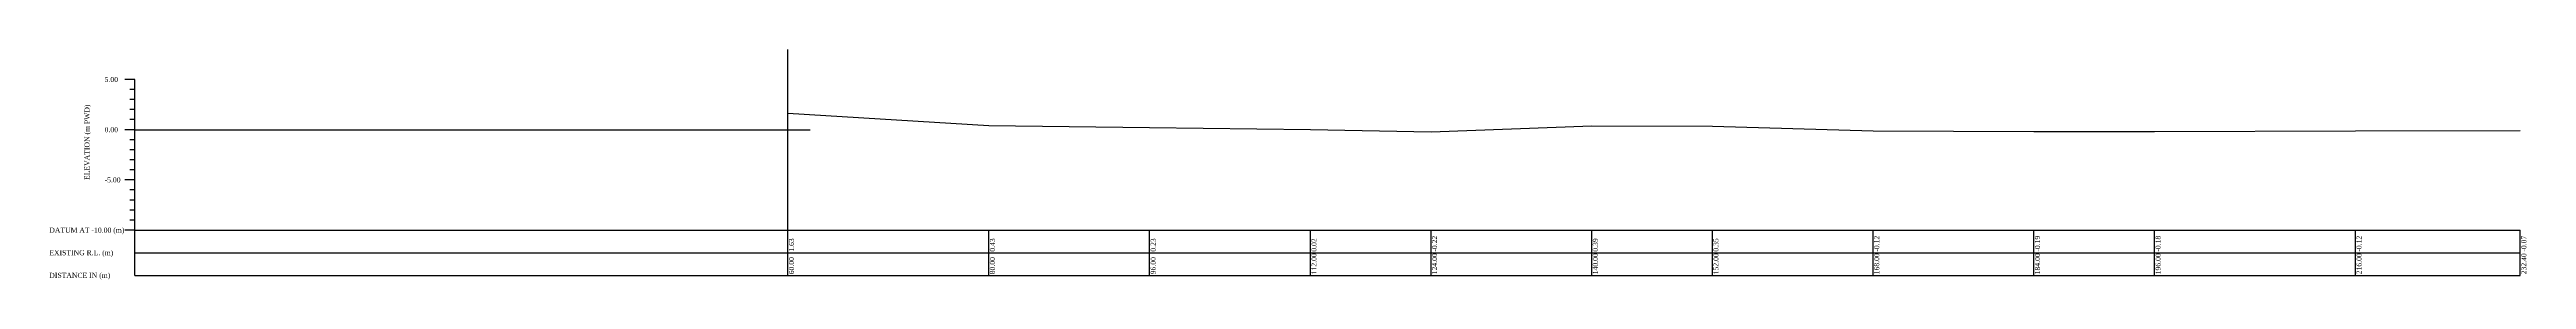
# Model space of a CAD drawing. Header units: metres. Extents: x -148477 to 168932, y -55673 to -2736.
# Drawn here: x -24804.3 to -24557.8, y -16812.1 to -16789.2 of the extents above; entities that cross this region are included whole.
import ezdxf

# ---------------------------------------------------------------- set-up
doc = ezdxf.new("R2010")
doc.units = ezdxf.units.M
doc.styles.add('liza', font='times.ttf', dxfattribs={"height": 2})

msp = doc.modelspace()

# ---------------------------------------------------------------- linework, layer by layer
at = {"color": 3, "linetype": 'Continuous', "lineweight": -3, "ltscale": 0.5}
for p, q in [((-24730.8076, -16807.1807), (-24730.8076, -16789.1999)), ((-24795.8076, -16797.1807), (-24728.5766, -16797.1807))]:
    msp.add_line(p, q, dxfattribs=at)
at = {"color": 6, "linetype": 'Continuous', "lineweight": -3, "ltscale": 0.5}
for p, q in [((-24795.8076, -16792.1807), (-24796.8076, -16792.1807)), ((-24795.8076, -16793.1807), (-24796.3076, -16793.1807)), ((-24795.8076, -16811.6807), (-24795.8076, -16792.1807)), ((-24795.8076, -16794.1807), (-24796.3076, -16794.1807)), ((-24795.8076, -16795.1807), (-24796.3076, -16795.1807)), ((-24795.8076, -16797.1807), (-24796.8076, -16797.1807)), ((-24795.8076, -16796.1807), (-24796.3076, -16796.1807)), ((-24795.8076, -16798.1807), (-24796.3076, -16798.1807)), ((-24795.8076, -16799.1807), (-24796.3076, -16799.1807)), ((-24795.8076, -16800.1807), (-24796.3076, -16800.1807)), ((-24795.8076, -16802.1807), (-24796.8076, -16802.1807)), ((-24795.8076, -16801.1807), (-24796.3076, -16801.1807)), ((-24795.8076, -16803.1807), (-24796.3076, -16803.1807)), ((-24795.8076, -16804.1807), (-24796.3076, -16804.1807)), ((-24795.8076, -16805.1807), (-24796.3076, -16805.1807)), ((-24795.8076, -16807.1807), (-24796.8076, -16807.1807)), ((-24795.8076, -16806.1807), (-24796.3076, -16806.1807)), ((-24795.8076, -16807.1807), (-24558.4076, -16807.1807)), ((-24730.8076, -16811.6807), (-24730.8076, -16807.1807)), ((-24710.8076, -16811.6807), (-24710.8076, -16807.1807)), ((-24694.8076, -16811.6807), (-24694.8076, -16807.1807)), ((-24678.8076, -16811.6807), (-24678.8076, -16807.1807)), ((-24666.8076, -16811.6807), (-24666.8076, -16807.1807)), ((-24650.8076, -16811.6807), (-24650.8076, -16807.1807)), ((-24638.8076, -16811.6807), (-24638.8076, -16807.1807)), ((-24622.8076, -16811.6807), (-24622.8076, -16807.1807)), ((-24606.8076, -16811.6807), (-24606.8076, -16807.1807)), ((-24594.8076, -16811.6807), (-24594.8076, -16807.1807)), ((-24574.8076, -16811.6807), (-24574.8076, -16807.1807)), ((-24558.4076, -16811.6807), (-24558.4076, -16807.1807)), ((-24795.8076, -16809.4307), (-24558.4076, -16809.4307)), ((-24795.8076, -16811.6807), (-24558.4076, -16811.6807))]:
    msp.add_line(p, q, dxfattribs=at)
msp.add_lwpolyline([(-24730.8076, -16795.5507), (-24710.8076, -16796.7507), (-24694.8076, -16796.9507), (-24678.8076, -16797.1607), (-24666.8076, -16797.4007), (-24650.8076, -16796.7907), (-24638.8076, -16796.8307), (-24622.8076, -16797.3007), (-24606.8076, -16797.3707), (-24594.8076, -16797.3607), (-24574.8076, -16797.3007), (-24558.4076, -16797.2507)], dxfattribs=at)

# ---------------------------------------------------------------- texts
at = {"color": 6, "linetype": 'Continuous', "lineweight": -3, "ltscale": 0.5, "char_height": 0.5, "attachment_point": 1, "style": 'liza'}
for s, insert, width in [('5.00', (-24798.8076, -16791.9307), 2), ('0.00', (-24798.8076, -16796.9307), 2), ('-5.00', (-24798.8076, -16801.9307), 2), ('DATUM AT -10.00 (m)', (-24804.3076, -16806.9307), 7.5), ('EXISTING R.L. (m)', (-24804.3076, -16809.1807), 7.5), ('DISTANCE IN (m)', (-24804.3076, -16811.4307), 7.5)]:
    msp.add_mtext(s, dxfattribs=dict(at, insert=insert, width=width))
at = {"color": 6, "linetype": 'Continuous', "lineweight": -3, "ltscale": 0.5, "char_height": 0.5, "attachment_point": 1, "rotation": 90, "style": 'liza'}
for s, insert, width in [('ELEVATION (m PWD)', (-24800.8076, -16802.1807), 10), ('1.63', (-24730.7076, -16809.3307), 2.15), ('0.43', (-24710.7076, -16809.3307), 2.15), ('0.23', (-24694.7076, -16809.3307), 2.15), ('0.02', (-24678.7076, -16809.3307), 2.15), ('-0.22', (-24666.7076, -16809.3307), 2.15), ('0.39', (-24650.7076, -16809.3307), 2.15), ('0.35', (-24638.7076, -16809.3307), 2.15), ('-0.12', (-24622.7076, -16809.3307), 2.15), ('-0.19', (-24606.7076, -16809.3307), 2.15), ('-0.18', (-24594.7076, -16809.3307), 2.15), ('-0.12', (-24574.7076, -16809.3307), 2.15), ('-0.07', (-24558.3076, -16809.3307), 2.15), ('60.00', (-24730.7076, -16811.5807), 2.15), ('80.00', (-24710.7076, -16811.5807), 2.15), ('96.00', (-24694.7076, -16811.5807), 2.15), ('112.00', (-24678.7076, -16811.5807), 2.15), ('124.00', (-24666.7076, -16811.5807), 2.15), ('140.00', (-24650.7076, -16811.5807), 2.15), ('152.00', (-24638.7076, -16811.5807), 2.15), ('168.00', (-24622.7076, -16811.5807), 2.15), ('184.00', (-24606.7076, -16811.5807), 2.15), ('196.00', (-24594.7076, -16811.5807), 2.15), ('216.00', (-24574.7076, -16811.5807), 2.15), ('232.40', (-24558.3076, -16811.5807), 2.15)]:
    msp.add_mtext(s, dxfattribs=dict(at, insert=insert, width=width))

doc.saveas('drawing.dxf')
